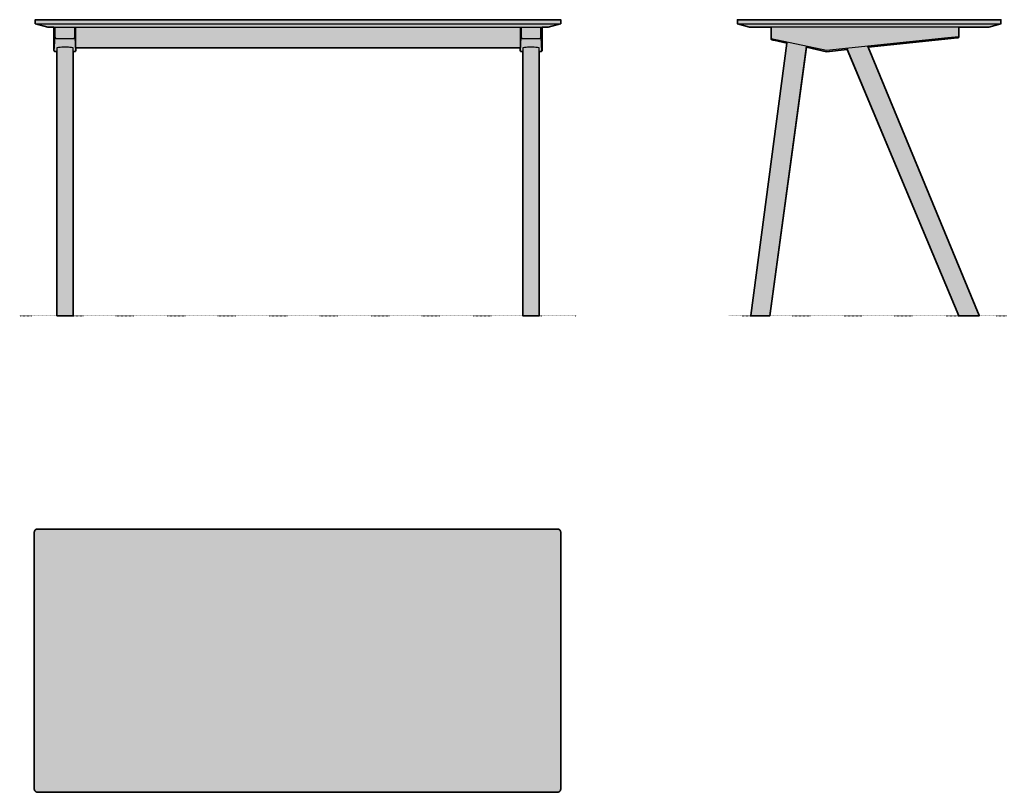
# Model space of a CAD drawing. Header units: millimetres. Extents: x 0 to 2439, y -1176 to 731.
import ezdxf

# ---------------------------------------------------------------- set-up
doc = ezdxf.new("R2010")
doc.units = ezdxf.units.MM
doc.linetypes.add('Dots', pattern=[1, 0, -1])
doc.layers.add('Blocks', color=7, linetype='Continuous')
doc.layers.add('Blocks$Fill', color=7, linetype='Continuous', true_color=0xffffff)
for name, color, linetype, lineweight, true_color in [('Blocks$Inner', 7, 'Continuous', 25, 0x007f00), ('Blocks$Outline', 7, 'Continuous', 35, 0xff3f3f), ('Groud', 7, 'Dots', 25, 0x243775)]:
    doc.layers.add(name, color=color, linetype=linetype, lineweight=lineweight, true_color=true_color)

# ---------------------------------------------------------------- blocks, each defined once
blk = doc.blocks.new('CPH 90 Office Desk Side')
at = {"layer": 'Blocks$Fill'}
blk.add_hatch(color=256, dxfattribs=at).paths.add_polyline_path([(21.5, 721.1), (21.4, 721.1), (21.4, 721.1), (21.4, 721.1), (21.4, 721.1), (21.4, 721.1), (21.4, 721.1), (21.3, 721.1), (21.3, 721.1), (21.3, 721.1), (21.3, 721.1), (21.3, 721.1), (21.3, 721.1), (21.2, 721.1), (21.2, 721.2), (21.2, 721.2), (21.2, 721.2), (21.2, 721.2), (21.2, 721.2), (21.2, 721.2), (21.1, 721.2), (21.1, 721.2), (21.1, 721.2), (21.1, 721.3), (21.1, 721.3), (21.1, 721.3), (21.1, 721.3), (21.1, 721.3), (21.1, 721.3), (21, 721.3), (21, 721.3), (21, 721.4), (21, 721.4), (21, 721.4), (21, 721.4), (21, 721.4), (21, 721.4), (21, 721.5), (21, 721.5), (21, 721.5), (21, 721.5), (21, 721.5), (21, 721.5), (21, 721.6), (21, 721.6), (21, 721.6), (21, 730.6), (21, 730.6), (21, 730.6), (21, 730.6), (21, 730.7), (21, 730.7), (21, 730.7), (21, 730.7), (21, 730.7), (21, 730.7), (21, 730.8), (21, 730.8), (21, 730.8), (21, 730.8), (21, 730.8), (21, 730.8), (21.1, 730.9), (21.1, 730.9), (21.1, 730.9), (21.1, 730.9), (21.1, 730.9), (21.1, 730.9), (21.1, 730.9), (21.1, 730.9), (21.1, 731), (21.2, 731), (21.2, 731), (21.2, 731), (21.2, 731), (21.2, 731), (21.2, 731), (21.2, 731), (21.3, 731), (21.3, 731), (21.3, 731), (21.3, 731.1), (21.3, 731.1), (21.3, 731.1), (21.4, 731.1), (21.4, 731.1), (21.4, 731.1), (21.4, 731.1), (21.4, 731.1), (21.4, 731.1), (21.5, 731.1), (21.5, 731.1), (671.5, 731.1), (671.5, 731.1), (671.5, 731.1), (671.5, 731.1), (671.5, 731.1), (671.5, 731.1), (671.6, 731.1), (671.6, 731.1), (671.6, 731.1), (671.6, 731.1), (671.6, 731), (671.6, 731), (671.7, 731), (671.7, 731), (671.7, 731), (671.7, 731), (671.7, 731), (671.7, 731), (671.7, 731), (671.8, 731), (671.8, 731), (671.8, 730.9), (671.8, 730.9), (671.8, 730.9), (671.8, 730.9), (671.8, 730.9), (671.8, 730.9), (671.9, 730.9), (671.9, 730.9), (671.9, 730.8), (671.9, 730.8), (671.9, 730.8), (671.9, 730.8), (671.9, 730.8), (671.9, 730.8), (671.9, 730.7), (671.9, 730.7), (671.9, 730.7), (671.9, 730.7), (671.9, 730.7), (671.9, 730.7), (671.9, 730.6), (671.9, 730.6), (671.9, 730.6), (671.9, 730.6), (671.9, 730.6), (671.9, 721.6), (671.9, 721.6), (671.9, 721.5), (671.9, 721.5), (671.9, 721.5), (671.9, 721.5), (671.9, 721.5), (671.9, 721.5), (671.9, 721.4), (671.9, 721.4), (671.9, 721.4), (671.9, 721.4), (671.9, 721.4), (671.9, 721.4), (671.9, 721.3), (671.9, 721.3), (671.9, 721.3), (671.9, 721.3), (671.8, 721.3), (671.8, 721.3), (671.8, 721.3), (671.8, 721.3), (671.8, 721.2), (671.8, 721.2), (671.8, 721.2), (671.8, 721.2), (671.7, 721.2), (671.7, 721.2), (671.7, 721.2), (671.7, 721.2), (671.7, 721.2), (671.7, 721.1), (671.7, 721.1), (671.6, 721.1), (671.6, 721.1), (671.6, 721.1), (671.6, 721.1), (671.6, 721.1), (671.6, 721.1), (671.5, 721.1), (671.5, 721.1), (671.5, 721.1), (671.5, 721.1), (671.5, 721.1), (671.5, 721.1), (671.4, 721.1), (641.8, 712.9), (567.8, 712.9), (567.8, 688.7), (567.8, 688.6), (567.8, 688.5), (567.8, 688.5), (567.8, 688.4), (567.8, 688.3), (567.8, 688.3), (567.7, 688.2), (567.7, 688.1), (567.7, 688.1), (567.7, 688), (567.6, 687.9), (567.6, 687.9), (567.6, 687.8), (567.6, 687.8), (567.5, 687.7), (567.5, 687.6), (567.4, 687.6), (567.4, 687.5), (567.4, 687.5), (567.3, 687.4), (567.3, 687.4), (567.2, 687.3), (567.2, 687.3), (567.1, 687.2), (567.1, 687.2), (567, 687.1), (567, 687.1), (566.9, 687.1), (566.8, 687), (566.8, 687), (566.7, 687), (566.7, 686.9), (566.6, 686.9), (566.5, 686.9), (566.5, 686.9), (566.4, 686.8), (566.3, 686.8), (565.6, 686.6), (564.9, 686.5), (564.2, 686.3), (343.8, 663), (618.3, 0.7), (618.3, 0.7), (618.3, 0.6), (618.3, 0.6), (618.3, 0.6), (618.3, 0.6), (618.3, 0.6), (618.3, 0.6), (618.3, 0.5), (618.3, 0.5), (618.3, 0.5), (618.3, 0.5), (618.3, 0.5), (618.3, 0.5), (618.3, 0.4), (618.3, 0.4), (618.3, 0.4), (618.3, 0.4), (618.3, 0.4), (618.3, 0.4), (618.3, 0.3), (618.3, 0.3), (618.3, 0.3), (618.3, 0.3), (618.3, 0.3), (618.3, 0.3), (618.3, 0.2), (618.3, 0.2), (618.2, 0.2), (618.2, 0.2), (618.2, 0.2), (618.2, 0.2), (618.2, 0.2), (618.2, 0.1), (618.2, 0.1), (618.2, 0.1), (618.2, 0.1), (618.1, 0.1), (618.1, 0.1), (618.1, 0.1), (618.1, 0.1), (618.1, 0.1), (618.1, 0.1), (618.1, 0), (618, 0), (618, 0), (618, 0), (618, 0), (618, 0), (618, 0), (617.9, 0), (617.9, 0), (617.9, 0), (617.9, 0), (617.9, 0), (617.9, 0), (617.8, 0), (568.1, 0), (568.1, 0), (568.1, 0), (568, 0), (568, 0), (568, 0), (568, 0), (568, 0), (568, 0), (567.9, 0), (567.9, 0), (567.9, 0), (567.9, 0), (567.9, 0.1), (567.9, 0.1), (567.8, 0.1), (567.8, 0.1), (567.8, 0.1), (567.8, 0.1), (567.8, 0.1), (567.8, 0.1), (567.8, 0.1), (567.8, 0.1), (567.7, 0.2), (567.7, 0.2), (567.7, 0.2), (567.7, 0.2), (567.7, 0.2), (567.7, 0.2), (567.7, 0.2), (567.7, 0.3), (567.7, 0.3), (567.7, 0.3), (567.6, 0.3), (292.3, 657.6), (241.3, 652.2), (191.2, 663.1), (101.2, 0.4), (101.2, 0.4), (101.2, 0.4), (101.2, 0.4), (101.2, 0.3), (101.2, 0.3), (101.2, 0.3), (101.2, 0.3), (101.2, 0.3), (101.2, 0.3), (101.2, 0.3), (101.1, 0.2), (101.1, 0.2), (101.1, 0.2), (101.1, 0.2), (101.1, 0.2), (101.1, 0.2), (101.1, 0.2), (101.1, 0.1), (101.1, 0.1), (101, 0.1), (101, 0.1), (101, 0.1), (101, 0.1), (101, 0.1), (101, 0.1), (101, 0.1), (100.9, 0.1), (100.9, 0), (100.9, 0), (100.9, 0), (100.9, 0), (100.9, 0), (100.9, 0), (100.8, 0), (100.8, 0), (100.8, 0), (100.8, 0), (100.8, 0), (100.8, 0), (100.7, 0), (100.7, 0), (54.6, 0), (54.6, 0), (54.6, 0), (54.6, 0), (54.5, 0), (54.5, 0), (54.5, 0), (54.5, 0), (54.5, 0), (54.5, 0), (54.4, 0), (54.4, 0), (54.4, 0), (54.4, 0.1), (54.4, 0.1), (54.4, 0.1), (54.4, 0.1), (54.3, 0.1), (54.3, 0.1), (54.3, 0.1), (54.3, 0.1), (54.3, 0.1), (54.3, 0.2), (54.3, 0.2), (54.3, 0.2), (54.2, 0.2), (54.2, 0.2), (54.2, 0.2), (54.2, 0.2), (54.2, 0.2), (54.2, 0.3), (54.2, 0.3), (54.2, 0.3), (54.2, 0.3), (54.2, 0.3), (54.2, 0.3), (54.2, 0.4), (54.1, 0.4), (54.1, 0.4), (54.1, 0.4), (54.1, 0.4), (54.1, 0.4), (54.1, 0.5), (54.1, 0.5), (54.1, 0.5), (54.1, 0.5), (54.1, 0.5), (54.1, 0.5), (54.1, 0.6), (143, 673.6), (110.6, 680.7), (109.3, 680.9), (108, 681.2), (106.8, 681.6), (105.5, 682), (105.4, 682), (105.4, 682), (105.3, 682.1), (105.2, 682.1), (105.2, 682.1), (105.1, 682.2), (105, 682.2), (105, 682.2), (104.9, 682.3), (104.9, 682.3), (104.8, 682.4), (104.8, 682.4), (104.7, 682.5), (104.7, 682.5), (104.6, 682.6), (104.6, 682.6), (104.5, 682.7), (104.5, 682.7), (104.4, 682.8), (104.4, 682.8), (104.4, 682.9), (104.3, 683), (104.3, 683), (104.3, 683.1), (104.3, 683.1), (104.2, 683.2), (104.2, 683.3), (104.2, 683.3), (104.2, 683.4), (104.2, 683.5), (104.1, 683.5), (104.1, 683.6), (104.1, 683.7), (104.1, 683.8), (104.1, 683.8), (104.1, 683.9), (104.1, 712.9), (51.2, 712.9)], flags=0)
at = {"layer": 'Blocks$Inner'}
for points in [[(671.4, 721.1), (671.5, 721.1), (671.5, 721.1), (671.5, 721.1), (671.5, 721.1), (671.5, 721.1), (671.5, 721.1), (671.6, 721.1), (671.6, 721.1), (671.6, 721.1), (671.6, 721.1), (671.6, 721.1), (671.6, 721.1), (671.7, 721.1), (671.7, 721.1), (671.7, 721.2), (671.7, 721.2), (671.7, 721.2), (671.7, 721.2), (671.7, 721.2), (671.8, 721.2), (671.8, 721.2), (671.8, 721.2), (671.8, 721.2), (671.8, 721.3), (671.8, 721.3), (671.8, 721.3), (671.8, 721.3), (671.9, 721.3), (671.9, 721.3), (671.9, 721.3), (671.9, 721.3), (671.9, 721.4), (671.9, 721.4), (671.9, 721.4), (671.9, 721.4), (671.9, 721.4), (671.9, 721.4), (671.9, 721.5), (671.9, 721.5), (671.9, 721.5), (671.9, 721.5), (671.9, 721.5), (671.9, 721.5), (671.9, 721.6), (671.9, 721.6), (671.9, 721.6), (671.9, 730.6), (671.9, 730.6), (671.9, 730.6), (671.9, 730.6), (671.9, 730.6), (671.9, 730.7), (671.9, 730.7), (671.9, 730.7), (671.9, 730.7), (671.9, 730.7), (671.9, 730.7), (671.9, 730.8), (671.9, 730.8), (671.9, 730.8), (671.9, 730.8), (671.9, 730.8), (671.9, 730.8), (671.9, 730.9), (671.9, 730.9), (671.8, 730.9), (671.8, 730.9), (671.8, 730.9), (671.8, 730.9), (671.8, 730.9), (671.8, 730.9), (671.8, 731), (671.8, 731), (671.7, 731), (671.7, 731), (671.7, 731), (671.7, 731), (671.7, 731), (671.7, 731), (671.7, 731), (671.6, 731), (671.6, 731), (671.6, 731.1), (671.6, 731.1), (671.6, 731.1), (671.6, 731.1), (671.5, 731.1), (671.5, 731.1), (671.5, 731.1), (671.5, 731.1), (671.5, 731.1), (671.5, 731.1), (671.4, 731.1), (21.5, 731.1), (21.5, 731.1), (21.4, 731.1), (21.4, 731.1), (21.4, 731.1), (21.4, 731.1), (21.4, 731.1), (21.4, 731.1), (21.3, 731.1), (21.3, 731.1), (21.3, 731.1), (21.3, 731), (21.3, 731), (21.3, 731), (21.2, 731), (21.2, 731), (21.2, 731), (21.2, 731), (21.2, 731), (21.2, 731), (21.2, 731), (21.1, 731), (21.1, 730.9), (21.1, 730.9), (21.1, 730.9), (21.1, 730.9), (21.1, 730.9), (21.1, 730.9), (21.1, 730.9), (21.1, 730.9), (21, 730.8), (21, 730.8), (21, 730.8), (21, 730.8), (21, 730.8), (21, 730.8), (21, 730.7), (21, 730.7), (21, 730.7), (21, 730.7), (21, 730.7), (21, 730.7), (21, 730.6), (21, 730.6), (21, 730.6), (21, 730.6), (21, 730.6), (21, 721.6), (21, 721.6), (21, 721.6), (21, 721.5), (21, 721.5), (21, 721.5), (21, 721.5), (21, 721.5), (21, 721.5), (21, 721.4), (21, 721.4), (21, 721.4), (21, 721.4), (21, 721.4), (21, 721.4), (21, 721.3), (21, 721.3), (21.1, 721.3), (21.1, 721.3), (21.1, 721.3), (21.1, 721.3), (21.1, 721.3), (21.1, 721.3), (21.1, 721.2), (21.1, 721.2), (21.1, 721.2), (21.2, 721.2), (21.2, 721.2), (21.2, 721.2), (21.2, 721.2), (21.2, 721.2), (21.2, 721.2), (21.2, 721.1), (21.3, 721.1), (21.3, 721.1), (21.3, 721.1), (21.3, 721.1), (21.3, 721.1), (21.3, 721.1), (21.4, 721.1), (21.4, 721.1), (21.4, 721.1), (21.4, 721.1), (21.4, 721.1), (21.4, 721.1), (21.5, 721.1), (21.5, 721.1), (671.4, 721.1), (641.8, 712.9), (51.2, 712.9), (21.5, 721.1)], [(143, 673.6), (110.6, 680.7), (109.3, 680.9), (108, 681.2), (106.8, 681.6), (105.5, 682), (105.4, 682), (105.4, 682), (105.3, 682.1), (105.2, 682.1), (105.2, 682.1), (105.1, 682.2), (105, 682.2), (105, 682.2), (104.9, 682.3), (104.9, 682.3), (104.8, 682.4), (104.8, 682.4), (104.7, 682.5), (104.7, 682.5), (104.6, 682.6), (104.6, 682.6), (104.5, 682.7), (104.5, 682.7), (104.4, 682.8), (104.4, 682.8), (104.4, 682.9), (104.3, 683), (104.3, 683), (104.3, 683.1), (104.3, 683.1), (104.2, 683.2), (104.2, 683.3), (104.2, 683.3), (104.2, 683.4), (104.2, 683.5), (104.1, 683.5), (104.1, 683.6), (104.1, 683.7), (104.1, 683.8), (104.1, 683.8), (104.1, 683.9), (104.1, 712.9)], [(567.8, 712.9), (567.8, 688.7), (567.8, 688.7), (567.8, 688.6), (567.8, 688.5), (567.8, 688.5), (567.8, 688.4), (567.8, 688.3), (567.8, 688.3), (567.7, 688.2), (567.7, 688.1), (567.7, 688.1), (567.7, 688), (567.6, 687.9), (567.6, 687.9), (567.6, 687.8), (567.6, 687.8), (567.5, 687.7), (567.5, 687.6), (567.4, 687.6), (567.4, 687.5), (567.4, 687.5), (567.3, 687.4), (567.3, 687.4), (567.2, 687.3), (567.2, 687.3), (567.1, 687.2), (567.1, 687.2), (567, 687.1), (567, 687.1), (566.9, 687.1), (566.8, 687), (566.8, 687), (566.7, 687), (566.7, 686.9), (566.6, 686.9), (566.5, 686.9), (566.5, 686.9), (566.4, 686.8), (566.3, 686.8), (565.6, 686.6), (564.9, 686.5), (564.2, 686.3), (343.8, 663)], [(104.1, 684.8), (241.2, 655.6), (540.4, 687.2), (567.8, 689.5)], [(143.3, 676.4), (54.1, 0.6), (54.1, 0.5), (54.1, 0.5), (54.1, 0.5), (54.1, 0.5), (54.1, 0.5), (54.1, 0.5), (54.1, 0.4), (54.1, 0.4), (54.1, 0.4), (54.1, 0.4), (54.1, 0.4), (54.2, 0.4), (54.2, 0.3), (54.2, 0.3), (54.2, 0.3), (54.2, 0.3), (54.2, 0.3), (54.2, 0.3), (54.2, 0.2), (54.2, 0.2), (54.2, 0.2), (54.2, 0.2), (54.2, 0.2), (54.3, 0.2), (54.3, 0.2), (54.3, 0.2), (54.3, 0.1), (54.3, 0.1), (54.3, 0.1), (54.3, 0.1), (54.3, 0.1), (54.4, 0.1), (54.4, 0.1), (54.4, 0.1), (54.4, 0.1), (54.4, 0), (54.4, 0), (54.4, 0), (54.5, 0), (54.5, 0), (54.5, 0), (54.5, 0), (54.5, 0), (54.5, 0), (54.6, 0), (54.6, 0), (54.6, 0), (54.6, 0), (54.6, 0), (100.7, 0), (100.7, 0), (100.8, 0), (100.8, 0), (100.8, 0), (100.8, 0), (100.8, 0), (100.8, 0), (100.9, 0), (100.9, 0), (100.9, 0), (100.9, 0), (100.9, 0), (100.9, 0), (100.9, 0.1), (101, 0.1), (101, 0.1), (101, 0.1), (101, 0.1), (101, 0.1), (101, 0.1), (101, 0.1), (101.1, 0.1), (101.1, 0.1), (101.1, 0.2), (101.1, 0.2), (101.1, 0.2), (101.1, 0.2), (101.1, 0.2), (101.1, 0.2), (101.1, 0.2), (101.2, 0.3), (101.2, 0.3), (101.2, 0.3), (101.2, 0.3), (101.2, 0.3), (101.2, 0.3), (101.2, 0.3), (101.2, 0.4), (101.2, 0.4), (101.2, 0.4), (101.2, 0.4), (101.2, 0.4), (191.6, 666.2)], [(292.3, 657.6), (241.3, 652.2), (191.2, 663.1)], [(291, 660.9), (567.6, 0.3), (567.7, 0.3), (567.7, 0.3), (567.7, 0.3), (567.7, 0.2), (567.7, 0.2), (567.7, 0.2), (567.7, 0.2), (567.7, 0.2), (567.7, 0.2), (567.7, 0.2), (567.8, 0.1), (567.8, 0.1), (567.8, 0.1), (567.8, 0.1), (567.8, 0.1), (567.8, 0.1), (567.8, 0.1), (567.8, 0.1), (567.9, 0.1), (567.9, 0.1), (567.9, 0), (567.9, 0), (567.9, 0), (567.9, 0), (568, 0), (568, 0), (568, 0), (568, 0), (568, 0), (568, 0), (568.1, 0), (568.1, 0), (568.1, 0), (568.1, 0), (617.8, 0), (617.9, 0), (617.9, 0), (617.9, 0), (617.9, 0), (617.9, 0), (617.9, 0), (618, 0), (618, 0), (618, 0), (618, 0), (618, 0), (618, 0), (618.1, 0), (618.1, 0.1), (618.1, 0.1), (618.1, 0.1), (618.1, 0.1), (618.1, 0.1), (618.1, 0.1), (618.2, 0.1), (618.2, 0.1), (618.2, 0.1), (618.2, 0.1), (618.2, 0.2), (618.2, 0.2), (618.2, 0.2), (618.2, 0.2), (618.2, 0.2), (618.3, 0.2), (618.3, 0.2), (618.3, 0.3), (618.3, 0.3), (618.3, 0.3), (618.3, 0.3), (618.3, 0.3), (618.3, 0.3), (618.3, 0.4), (618.3, 0.4), (618.3, 0.4), (618.3, 0.4), (618.3, 0.4), (618.3, 0.4), (618.3, 0.5), (618.3, 0.5), (618.3, 0.5), (618.3, 0.5), (618.3, 0.5), (618.3, 0.5), (618.3, 0.6), (618.3, 0.6), (618.3, 0.6), (618.3, 0.6), (618.3, 0.6), (618.3, 0.6), (618.3, 0.7), (618.3, 0.7), (618.3, 0.7), (342.5, 666.3)]]:
    blk.add_lwpolyline(points, dxfattribs=at)
at = {"layer": 'Blocks$Outline'}
for points in [[(21.5, 721.1), (21.5, 721.1), (21.4, 721.1), (21.4, 721.1), (21.4, 721.1), (21.4, 721.1), (21.4, 721.1), (21.4, 721.1), (21.3, 721.1), (21.3, 721.1), (21.3, 721.1), (21.3, 721.1), (21.3, 721.1), (21.3, 721.1), (21.2, 721.1), (21.2, 721.2), (21.2, 721.2), (21.2, 721.2), (21.2, 721.2), (21.2, 721.2), (21.2, 721.2), (21.1, 721.2), (21.1, 721.2), (21.1, 721.2), (21.1, 721.3), (21.1, 721.3), (21.1, 721.3), (21.1, 721.3), (21.1, 721.3), (21.1, 721.3), (21, 721.3), (21, 721.3), (21, 721.4), (21, 721.4), (21, 721.4), (21, 721.4), (21, 721.4), (21, 721.4), (21, 721.5), (21, 721.5), (21, 721.5), (21, 721.5), (21, 721.5), (21, 721.5), (21, 721.6), (21, 721.6), (21, 721.6), (21, 730.6), (21, 730.6), (21, 730.6), (21, 730.6), (21, 730.6), (21, 730.7), (21, 730.7), (21, 730.7), (21, 730.7), (21, 730.7), (21, 730.7), (21, 730.8), (21, 730.8), (21, 730.8), (21, 730.8), (21, 730.8), (21, 730.8), (21.1, 730.9), (21.1, 730.9), (21.1, 730.9), (21.1, 730.9), (21.1, 730.9), (21.1, 730.9), (21.1, 730.9), (21.1, 730.9), (21.1, 731), (21.2, 731), (21.2, 731), (21.2, 731), (21.2, 731), (21.2, 731), (21.2, 731), (21.2, 731), (21.3, 731), (21.3, 731), (21.3, 731), (21.3, 731.1), (21.3, 731.1), (21.3, 731.1), (21.4, 731.1), (21.4, 731.1), (21.4, 731.1), (21.4, 731.1), (21.4, 731.1), (21.4, 731.1), (21.5, 731.1), (21.5, 731.1), (671.4, 731.1), (671.5, 731.1), (671.5, 731.1), (671.5, 731.1), (671.5, 731.1), (671.5, 731.1), (671.5, 731.1), (671.6, 731.1), (671.6, 731.1), (671.6, 731.1), (671.6, 731.1), (671.6, 731), (671.6, 731), (671.7, 731), (671.7, 731), (671.7, 731), (671.7, 731), (671.7, 731), (671.7, 731), (671.7, 731), (671.8, 731), (671.8, 731), (671.8, 730.9), (671.8, 730.9), (671.8, 730.9), (671.8, 730.9), (671.8, 730.9), (671.8, 730.9), (671.9, 730.9), (671.9, 730.9), (671.9, 730.8), (671.9, 730.8), (671.9, 730.8), (671.9, 730.8), (671.9, 730.8), (671.9, 730.8), (671.9, 730.7), (671.9, 730.7), (671.9, 730.7), (671.9, 730.7), (671.9, 730.7), (671.9, 730.7), (671.9, 730.6), (671.9, 730.6), (671.9, 730.6), (671.9, 730.6), (671.9, 730.6), (671.9, 721.6), (671.9, 721.6), (671.9, 721.6), (671.9, 721.5), (671.9, 721.5), (671.9, 721.5), (671.9, 721.5), (671.9, 721.5), (671.9, 721.5), (671.9, 721.4), (671.9, 721.4), (671.9, 721.4), (671.9, 721.4), (671.9, 721.4), (671.9, 721.4), (671.9, 721.3), (671.9, 721.3), (671.9, 721.3), (671.9, 721.3), (671.8, 721.3), (671.8, 721.3), (671.8, 721.3), (671.8, 721.3), (671.8, 721.2), (671.8, 721.2), (671.8, 721.2), (671.8, 721.2), (671.7, 721.2), (671.7, 721.2), (671.7, 721.2), (671.7, 721.2), (671.7, 721.2), (671.7, 721.1), (671.7, 721.1), (671.6, 721.1), (671.6, 721.1), (671.6, 721.1), (671.6, 721.1), (671.6, 721.1), (671.6, 721.1), (671.5, 721.1), (671.5, 721.1), (671.5, 721.1), (671.5, 721.1), (671.5, 721.1), (671.5, 721.1), (671.4, 721.1)], [(104.1, 712.9), (51.2, 712.9), (21.5, 721.1)], [(110.6, 680.7), (109.3, 680.9), (108, 681.2), (106.8, 681.6), (105.5, 682), (105.4, 682), (105.4, 682), (105.3, 682.1), (105.2, 682.1), (105.2, 682.1), (105.1, 682.2), (105, 682.2), (105, 682.2), (104.9, 682.3), (104.9, 682.3), (104.8, 682.4), (104.8, 682.4), (104.7, 682.5), (104.7, 682.5), (104.6, 682.6), (104.6, 682.6), (104.5, 682.7), (104.5, 682.7), (104.4, 682.8), (104.4, 682.8), (104.4, 682.9), (104.3, 683), (104.3, 683), (104.3, 683.1), (104.3, 683.1), (104.2, 683.2), (104.2, 683.3), (104.2, 683.3), (104.2, 683.4), (104.2, 683.5), (104.1, 683.5), (104.1, 683.6), (104.1, 683.7), (104.1, 683.8), (104.1, 683.8), (104.1, 683.9), (104.1, 712.9)], [(567.8, 712.9), (567.8, 688.7), (567.8, 688.7), (567.8, 688.6), (567.8, 688.5), (567.8, 688.5), (567.8, 688.4), (567.8, 688.3), (567.8, 688.3), (567.7, 688.2), (567.7, 688.1), (567.7, 688.1), (567.7, 688), (567.6, 687.9), (567.6, 687.9), (567.6, 687.8), (567.6, 687.8), (567.5, 687.7), (567.5, 687.6), (567.4, 687.6), (567.4, 687.5), (567.4, 687.5), (567.3, 687.4), (567.3, 687.4), (567.2, 687.3), (567.2, 687.3), (567.1, 687.2), (567.1, 687.2), (567, 687.1), (567, 687.1), (566.9, 687.1), (566.8, 687), (566.8, 687), (566.7, 687), (566.7, 686.9), (566.6, 686.9), (566.5, 686.9), (566.5, 686.9), (566.4, 686.8), (566.3, 686.8), (565.6, 686.6), (564.9, 686.5), (564.2, 686.3), (343.8, 663)], [(671.4, 721.1), (641.8, 712.9), (567.8, 712.9)], [(191.2, 663.1), (101.2, 0.4), (101.2, 0.4), (101.2, 0.4), (101.2, 0.4), (101.2, 0.4), (101.2, 0.3), (101.2, 0.3), (101.2, 0.3), (101.2, 0.3), (101.2, 0.3), (101.2, 0.3), (101.2, 0.3), (101.1, 0.2), (101.1, 0.2), (101.1, 0.2), (101.1, 0.2), (101.1, 0.2), (101.1, 0.2), (101.1, 0.2), (101.1, 0.1), (101.1, 0.1), (101, 0.1), (101, 0.1), (101, 0.1), (101, 0.1), (101, 0.1), (101, 0.1), (101, 0.1), (100.9, 0.1), (100.9, 0), (100.9, 0), (100.9, 0), (100.9, 0), (100.9, 0), (100.9, 0), (100.8, 0), (100.8, 0), (100.8, 0), (100.8, 0), (100.8, 0), (100.8, 0), (100.7, 0), (100.7, 0), (54.6, 0), (54.6, 0), (54.6, 0), (54.6, 0), (54.6, 0), (54.5, 0), (54.5, 0), (54.5, 0), (54.5, 0), (54.5, 0), (54.5, 0), (54.4, 0), (54.4, 0), (54.4, 0), (54.4, 0.1), (54.4, 0.1), (54.4, 0.1), (54.4, 0.1), (54.3, 0.1), (54.3, 0.1), (54.3, 0.1), (54.3, 0.1), (54.3, 0.1), (54.3, 0.2), (54.3, 0.2), (54.3, 0.2), (54.2, 0.2), (54.2, 0.2), (54.2, 0.2), (54.2, 0.2), (54.2, 0.2), (54.2, 0.3), (54.2, 0.3), (54.2, 0.3), (54.2, 0.3), (54.2, 0.3), (54.2, 0.3), (54.2, 0.4), (54.1, 0.4), (54.1, 0.4), (54.1, 0.4), (54.1, 0.4), (54.1, 0.4), (54.1, 0.5), (54.1, 0.5), (54.1, 0.5), (54.1, 0.5), (54.1, 0.5), (54.1, 0.5), (54.1, 0.6), (143, 673.6)], [(143, 673.6), (110.6, 680.7)], [(241.3, 652.2), (191.2, 663.1)], [(343.8, 663), (618.3, 0.7), (618.3, 0.7), (618.3, 0.7), (618.3, 0.6), (618.3, 0.6), (618.3, 0.6), (618.3, 0.6), (618.3, 0.6), (618.3, 0.6), (618.3, 0.5), (618.3, 0.5), (618.3, 0.5), (618.3, 0.5), (618.3, 0.5), (618.3, 0.5), (618.3, 0.4), (618.3, 0.4), (618.3, 0.4), (618.3, 0.4), (618.3, 0.4), (618.3, 0.4), (618.3, 0.3), (618.3, 0.3), (618.3, 0.3), (618.3, 0.3), (618.3, 0.3), (618.3, 0.3), (618.3, 0.2), (618.3, 0.2), (618.2, 0.2), (618.2, 0.2), (618.2, 0.2), (618.2, 0.2), (618.2, 0.2), (618.2, 0.1), (618.2, 0.1), (618.2, 0.1), (618.2, 0.1), (618.1, 0.1), (618.1, 0.1), (618.1, 0.1), (618.1, 0.1), (618.1, 0.1), (618.1, 0.1), (618.1, 0), (618, 0), (618, 0), (618, 0), (618, 0), (618, 0), (618, 0), (617.9, 0), (617.9, 0), (617.9, 0), (617.9, 0), (617.9, 0), (617.9, 0), (617.8, 0), (568.1, 0), (568.1, 0), (568.1, 0), (568.1, 0), (568, 0), (568, 0), (568, 0), (568, 0), (568, 0), (568, 0), (567.9, 0), (567.9, 0), (567.9, 0), (567.9, 0), (567.9, 0.1), (567.9, 0.1), (567.8, 0.1), (567.8, 0.1), (567.8, 0.1), (567.8, 0.1), (567.8, 0.1), (567.8, 0.1), (567.8, 0.1), (567.8, 0.1), (567.7, 0.2), (567.7, 0.2), (567.7, 0.2), (567.7, 0.2), (567.7, 0.2), (567.7, 0.2), (567.7, 0.2), (567.7, 0.3), (567.7, 0.3), (567.7, 0.3), (567.6, 0.3), (292.3, 657.6)], [(292.3, 657.6), (241.3, 652.2)]]:
    blk.add_lwpolyline(points, dxfattribs=at)
blk = doc.blocks.new('CPH 90 Office Desk Top')
at = {"layer": 'Blocks$Fill'}
blk.add_hatch(color=256, dxfattribs=at).paths.add_polyline_path([(1292, 325), (8, 325), (7.7, 325), (7.5, 325), (7.2, 325), (6.9, 324.9), (6.6, 324.9), (6.4, 324.8), (6.1, 324.8), (5.8, 324.7), (5.6, 324.6), (5.3, 324.5), (5.1, 324.4), (4.8, 324.3), (4.6, 324.2), (4.3, 324.1), (4.1, 324), (3.8, 323.8), (3.6, 323.7), (3.4, 323.5), (3.2, 323.4), (3, 323.2), (2.7, 323), (2.5, 322.8), (2.3, 322.7), (2.2, 322.5), (2, 322.3), (1.8, 322), (1.6, 321.8), (1.5, 321.6), (1.3, 321.4), (1.2, 321.2), (1, 320.9), (0.9, 320.7), (0.8, 320.4), (0.7, 320.2), (0.6, 319.9), (0.5, 319.7), (0.4, 319.4), (0.3, 319.2), (0.2, 318.9), (0.2, 318.6), (0.1, 318.4), (0.1, 318.1), (0, 317.8), (0, 317.5), (0, 317.3), (0, 317), (0, -317), (0, -317.3), (0, -317.5), (0, -317.8), (0.1, -318.1), (0.1, -318.4), (0.2, -318.6), (0.2, -318.9), (0.3, -319.2), (0.4, -319.4), (0.5, -319.7), (0.6, -319.9), (0.7, -320.2), (0.8, -320.4), (0.9, -320.7), (1, -320.9), (1.2, -321.2), (1.3, -321.4), (1.5, -321.6), (1.6, -321.8), (1.8, -322), (2, -322.3), (2.2, -322.5), (2.3, -322.7), (2.5, -322.8), (2.7, -323), (3, -323.2), (3.2, -323.4), (3.4, -323.5), (3.6, -323.7), (3.8, -323.8), (4.1, -324), (4.3, -324.1), (4.6, -324.2), (4.8, -324.3), (5.1, -324.4), (5.3, -324.5), (5.6, -324.6), (5.8, -324.7), (6.1, -324.8), (6.4, -324.8), (6.6, -324.9), (6.9, -324.9), (7.2, -325), (7.5, -325), (7.7, -325), (8, -325), (1292, -325), (1292.3, -325), (1292.5, -325), (1292.8, -325), (1293.1, -324.9), (1293.4, -324.9), (1293.6, -324.8), (1293.9, -324.8), (1294.2, -324.7), (1294.4, -324.6), (1294.7, -324.5), (1294.9, -324.4), (1295.2, -324.3), (1295.4, -324.2), (1295.7, -324.1), (1295.9, -324), (1296.2, -323.8), (1296.4, -323.7), (1296.6, -323.5), (1296.8, -323.4), (1297, -323.2), (1297.3, -323), (1297.5, -322.8), (1297.7, -322.7), (1297.8, -322.5), (1298, -322.3), (1298.2, -322), (1298.4, -321.8), (1298.5, -321.6), (1298.7, -321.4), (1298.8, -321.2), (1299, -320.9), (1299.1, -320.7), (1299.2, -320.4), (1299.3, -320.2), (1299.4, -319.9), (1299.5, -319.7), (1299.6, -319.4), (1299.7, -319.2), (1299.8, -318.9), (1299.8, -318.6), (1299.9, -318.4), (1299.9, -318.1), (1300, -317.8), (1300, -317.5), (1300, -317.3), (1300, -317), (1300, 317), (1300, 317.3), (1300, 317.5), (1300, 317.8), (1299.9, 318.1), (1299.9, 318.4), (1299.8, 318.6), (1299.8, 318.9), (1299.7, 319.2), (1299.6, 319.4), (1299.5, 319.7), (1299.4, 319.9), (1299.3, 320.2), (1299.2, 320.4), (1299.1, 320.7), (1299, 320.9), (1298.8, 321.2), (1298.7, 321.4), (1298.5, 321.6), (1298.4, 321.8), (1298.2, 322), (1298, 322.3), (1297.8, 322.5), (1297.7, 322.7), (1297.5, 322.8), (1297.3, 323), (1297, 323.2), (1296.8, 323.4), (1296.6, 323.5), (1296.4, 323.7), (1296.2, 323.8), (1295.9, 324), (1295.7, 324.1), (1295.4, 324.2), (1295.2, 324.3), (1294.9, 324.4), (1294.7, 324.5), (1294.4, 324.6), (1294.2, 324.7), (1293.9, 324.8), (1293.6, 324.8), (1293.4, 324.9), (1293.1, 324.9), (1292.8, 325), (1292.5, 325), (1292.3, 325)], flags=0)
at = {"layer": 'Blocks$Inner'}
blk.add_lwpolyline([(1292, 325), (8, 325), (7.7, 325), (7.5, 325), (7.2, 325), (6.9, 324.9), (6.6, 324.9), (6.4, 324.8), (6.1, 324.8), (5.8, 324.7), (5.6, 324.6), (5.3, 324.5), (5.1, 324.4), (4.8, 324.3), (4.6, 324.2), (4.3, 324.1), (4.1, 324), (3.8, 323.8), (3.6, 323.7), (3.4, 323.5), (3.2, 323.4), (3, 323.2), (2.7, 323), (2.5, 322.8), (2.3, 322.7), (2.2, 322.5), (2, 322.3), (1.8, 322), (1.6, 321.8), (1.5, 321.6), (1.3, 321.4), (1.2, 321.2), (1, 320.9), (0.9, 320.7), (0.8, 320.4), (0.7, 320.2), (0.6, 319.9), (0.5, 319.7), (0.4, 319.4), (0.3, 319.2), (0.2, 318.9), (0.2, 318.6), (0.1, 318.4), (0.1, 318.1), (0, 317.8), (0, 317.5), (0, 317.3), (0, 317), (0, -317), (0, -317.3), (0, -317.5), (0, -317.8), (0.1, -318.1), (0.1, -318.4), (0.2, -318.6), (0.2, -318.9), (0.3, -319.2), (0.4, -319.4), (0.5, -319.7), (0.6, -319.9), (0.7, -320.2), (0.8, -320.4), (0.9, -320.7), (1, -320.9), (1.2, -321.2), (1.3, -321.4), (1.5, -321.6), (1.6, -321.8), (1.8, -322), (2, -322.3), (2.2, -322.5), (2.3, -322.7), (2.5, -322.8), (2.7, -323), (3, -323.2), (3.2, -323.4), (3.4, -323.5), (3.6, -323.7), (3.8, -323.8), (4.1, -324), (4.3, -324.1), (4.6, -324.2), (4.8, -324.3), (5.1, -324.4), (5.3, -324.5), (5.6, -324.6), (5.8, -324.7), (6.1, -324.8), (6.4, -324.8), (6.6, -324.9), (6.9, -324.9), (7.2, -325), (7.5, -325), (7.7, -325), (8, -325), (1292, -325), (1292.3, -325), (1292.5, -325), (1292.8, -325), (1293.1, -324.9), (1293.4, -324.9), (1293.6, -324.8), (1293.9, -324.8), (1294.2, -324.7), (1294.4, -324.6), (1294.7, -324.5), (1294.9, -324.4), (1295.2, -324.3), (1295.4, -324.2), (1295.7, -324.1), (1295.9, -324), (1296.2, -323.8), (1296.4, -323.7), (1296.6, -323.5), (1296.8, -323.4), (1297, -323.2), (1297.3, -323), (1297.5, -322.8), (1297.7, -322.7), (1297.8, -322.5), (1298, -322.3), (1298.2, -322), (1298.4, -321.8), (1298.5, -321.6), (1298.7, -321.4), (1298.8, -321.2), (1299, -320.9), (1299.1, -320.7), (1299.2, -320.4), (1299.3, -320.2), (1299.4, -319.9), (1299.5, -319.7), (1299.6, -319.4), (1299.7, -319.2), (1299.8, -318.9), (1299.8, -318.6), (1299.9, -318.4), (1299.9, -318.1), (1300, -317.8), (1300, -317.5), (1300, -317.3), (1300, -317), (1300, 317), (1300, 317.3), (1300, 317.5), (1300, 317.8), (1299.9, 318.1), (1299.9, 318.4), (1299.8, 318.6), (1299.8, 318.9), (1299.7, 319.2), (1299.6, 319.4), (1299.5, 319.7), (1299.4, 319.9), (1299.3, 320.2), (1299.2, 320.4), (1299.1, 320.7), (1299, 320.9), (1298.8, 321.2), (1298.7, 321.4), (1298.5, 321.6), (1298.4, 321.8), (1298.2, 322), (1298, 322.3), (1297.8, 322.5), (1297.7, 322.7), (1297.5, 322.8), (1297.3, 323), (1297, 323.2), (1296.8, 323.4), (1296.6, 323.5), (1296.4, 323.7), (1296.2, 323.8), (1295.9, 324), (1295.7, 324.1), (1295.4, 324.2), (1295.2, 324.3), (1294.9, 324.4), (1294.7, 324.5), (1294.4, 324.6), (1294.2, 324.7), (1293.9, 324.8), (1293.6, 324.8), (1293.4, 324.9), (1293.1, 324.9), (1292.8, 325), (1292.5, 325), (1292.3, 325)], close=True, dxfattribs=at)
at = {"layer": 'Blocks$Outline'}
blk.add_lwpolyline([(1292, 325), (8, 325), (7.7, 325), (7.5, 325), (7.2, 325), (6.9, 324.9), (6.6, 324.9), (6.4, 324.8), (6.1, 324.8), (5.8, 324.7), (5.6, 324.6), (5.3, 324.5), (5.1, 324.4), (4.8, 324.3), (4.6, 324.2), (4.3, 324.1), (4.1, 324), (3.8, 323.8), (3.6, 323.7), (3.4, 323.5), (3.2, 323.4), (3, 323.2), (2.7, 323), (2.5, 322.8), (2.3, 322.7), (2.2, 322.5), (2, 322.3), (1.8, 322), (1.6, 321.8), (1.5, 321.6), (1.3, 321.4), (1.2, 321.2), (1, 320.9), (0.9, 320.7), (0.8, 320.4), (0.7, 320.2), (0.6, 319.9), (0.5, 319.7), (0.4, 319.4), (0.3, 319.2), (0.2, 318.9), (0.2, 318.6), (0.1, 318.4), (0.1, 318.1), (0, 317.8), (0, 317.5), (0, 317.3), (0, 317), (0, -317), (0, -317.3), (0, -317.5), (0, -317.8), (0.1, -318.1), (0.1, -318.4), (0.2, -318.6), (0.2, -318.9), (0.3, -319.2), (0.4, -319.4), (0.5, -319.7), (0.6, -319.9), (0.7, -320.2), (0.8, -320.4), (0.9, -320.7), (1, -320.9), (1.2, -321.2), (1.3, -321.4), (1.5, -321.6), (1.6, -321.8), (1.8, -322), (2, -322.3), (2.2, -322.5), (2.3, -322.7), (2.5, -322.8), (2.7, -323), (3, -323.2), (3.2, -323.4), (3.4, -323.5), (3.6, -323.7), (3.8, -323.8), (4.1, -324), (4.3, -324.1), (4.6, -324.2), (4.8, -324.3), (5.1, -324.4), (5.3, -324.5), (5.6, -324.6), (5.8, -324.7), (6.1, -324.8), (6.4, -324.8), (6.6, -324.9), (6.9, -324.9), (7.2, -325), (7.5, -325), (7.7, -325), (8, -325), (1292, -325), (1292.3, -325), (1292.5, -325), (1292.8, -325), (1293.1, -324.9), (1293.4, -324.9), (1293.6, -324.8), (1293.9, -324.8), (1294.2, -324.7), (1294.4, -324.6), (1294.7, -324.5), (1294.9, -324.4), (1295.2, -324.3), (1295.4, -324.2), (1295.7, -324.1), (1295.9, -324), (1296.2, -323.8), (1296.4, -323.7), (1296.6, -323.5), (1296.8, -323.4), (1297, -323.2), (1297.3, -323), (1297.5, -322.8), (1297.7, -322.7), (1297.8, -322.5), (1298, -322.3), (1298.2, -322), (1298.4, -321.8), (1298.5, -321.6), (1298.7, -321.4), (1298.8, -321.2), (1299, -320.9), (1299.1, -320.7), (1299.2, -320.4), (1299.3, -320.2), (1299.4, -319.9), (1299.5, -319.7), (1299.6, -319.4), (1299.7, -319.2), (1299.8, -318.9), (1299.8, -318.6), (1299.9, -318.4), (1299.9, -318.1), (1300, -317.8), (1300, -317.5), (1300, -317.3), (1300, -317), (1300, 317), (1300, 317.3), (1300, 317.5), (1300, 317.8), (1299.9, 318.1), (1299.9, 318.4), (1299.8, 318.6), (1299.8, 318.9), (1299.7, 319.2), (1299.6, 319.4), (1299.5, 319.7), (1299.4, 319.9), (1299.3, 320.2), (1299.2, 320.4), (1299.1, 320.7), (1299, 320.9), (1298.8, 321.2), (1298.7, 321.4), (1298.5, 321.6), (1298.4, 321.8), (1298.2, 322), (1298, 322.3), (1297.8, 322.5), (1297.7, 322.7), (1297.5, 322.8), (1297.3, 323), (1297, 323.2), (1296.8, 323.4), (1296.6, 323.5), (1296.4, 323.7), (1296.2, 323.8), (1295.9, 324), (1295.7, 324.1), (1295.4, 324.2), (1295.2, 324.3), (1294.9, 324.4), (1294.7, 324.5), (1294.4, 324.6), (1294.2, 324.7), (1293.9, 324.8), (1293.6, 324.8), (1293.4, 324.9), (1293.1, 324.9), (1292.8, 325), (1292.5, 325), (1292.3, 325)], close=True, dxfattribs=at)
blk = doc.blocks.new('CPH 90 Office Desk Front')
at = {"layer": 'Blocks$Fill'}
blk.add_hatch(color=256, dxfattribs=at).paths.add_polyline_path([(1335.5, 721.1), (1335.5, 721.1), (1335.5, 721.1), (1335.6, 721.1), (1335.6, 721.1), (1335.6, 721.1), (1335.6, 721.1), (1335.6, 721.1), (1335.6, 721.1), (1335.7, 721.1), (1335.7, 721.1), (1335.7, 721.1), (1335.7, 721.1), (1335.7, 721.1), (1335.7, 721.2), (1335.8, 721.2), (1335.8, 721.2), (1335.8, 721.2), (1335.8, 721.2), (1335.8, 721.2), (1335.8, 721.2), (1335.8, 721.2), (1335.8, 721.2), (1335.9, 721.3), (1335.9, 721.3), (1335.9, 721.3), (1335.9, 721.3), (1335.9, 721.3), (1335.9, 721.3), (1335.9, 721.3), (1335.9, 721.3), (1335.9, 721.4), (1335.9, 721.4), (1336, 721.4), (1336, 721.4), (1336, 721.4), (1336, 721.4), (1336, 721.5), (1336, 721.5), (1336, 721.5), (1336, 721.5), (1336, 721.5), (1336, 721.5), (1336, 721.6), (1336, 721.6), (1336, 721.6), (1336, 730.6), (1336, 730.6), (1336, 730.6), (1336, 730.6), (1336, 730.7), (1336, 730.7), (1336, 730.7), (1336, 730.7), (1336, 730.7), (1336, 730.7), (1336, 730.8), (1336, 730.8), (1335.9, 730.8), (1335.9, 730.8), (1335.9, 730.8), (1335.9, 730.8), (1335.9, 730.9), (1335.9, 730.9), (1335.9, 730.9), (1335.9, 730.9), (1335.9, 730.9), (1335.9, 730.9), (1335.8, 730.9), (1335.8, 730.9), (1335.8, 731), (1335.8, 731), (1335.8, 731), (1335.8, 731), (1335.8, 731), (1335.8, 731), (1335.7, 731), (1335.7, 731), (1335.7, 731), (1335.7, 731), (1335.7, 731), (1335.7, 731.1), (1335.6, 731.1), (1335.6, 731.1), (1335.6, 731.1), (1335.6, 731.1), (1335.6, 731.1), (1335.6, 731.1), (1335.5, 731.1), (1335.5, 731.1), (1335.5, 731.1), (1335.5, 731.1), (38.8, 731.1), (38.8, 731.1), (38.8, 731.1), (38.8, 731.1), (38.8, 731.1), (38.8, 731.1), (38.7, 731.1), (38.7, 731.1), (38.7, 731.1), (38.7, 731.1), (38.7, 731), (38.7, 731), (38.6, 731), (38.6, 731), (38.6, 731), (38.6, 731), (38.6, 731), (38.6, 731), (38.6, 731), (38.5, 731), (38.5, 731), (38.5, 730.9), (38.5, 730.9), (38.5, 730.9), (38.5, 730.9), (38.5, 730.9), (38.5, 730.9), (38.4, 730.9), (38.4, 730.9), (38.4, 730.8), (38.4, 730.8), (38.4, 730.8), (38.4, 730.8), (38.4, 730.8), (38.4, 730.8), (38.4, 730.7), (38.4, 730.7), (38.4, 730.7), (38.4, 730.7), (38.4, 730.7), (38.4, 730.7), (38.4, 730.6), (38.4, 730.6), (38.4, 730.6), (38.4, 730.6), (38.4, 730.6), (38.4, 721.6), (38.4, 721.6), (38.4, 721.5), (38.4, 721.5), (38.4, 721.5), (38.4, 721.5), (38.4, 721.5), (38.4, 721.5), (38.4, 721.4), (38.4, 721.4), (38.4, 721.4), (38.4, 721.4), (38.4, 721.4), (38.4, 721.4), (38.4, 721.3), (38.4, 721.3), (38.4, 721.3), (38.4, 721.3), (38.5, 721.3), (38.5, 721.3), (38.5, 721.3), (38.5, 721.3), (38.5, 721.2), (38.5, 721.2), (38.5, 721.2), (38.5, 721.2), (38.6, 721.2), (38.6, 721.2), (38.6, 721.2), (38.6, 721.2), (38.6, 721.2), (38.6, 721.1), (38.6, 721.1), (38.7, 721.1), (38.7, 721.1), (38.7, 721.1), (38.7, 721.1), (38.7, 721.1), (38.7, 721.1), (38.8, 721.1), (38.8, 721.1), (38.8, 721.1), (38.8, 721.1), (38.8, 721.1), (38.8, 721.1), (38.9, 721.1), (69.1, 712.8), (84.5, 712.8), (84.5, 655.2), (84.5, 655.1), (84.6, 655), (84.6, 654.9), (84.6, 654.8), (84.6, 654.7), (84.6, 654.6), (84.6, 654.5), (84.7, 654.4), (84.7, 654.3), (84.7, 654.2), (84.8, 654.1), (84.8, 654), (84.9, 653.9), (84.9, 653.8), (85, 653.7), (85, 653.6), (85.1, 653.6), (85.1, 653.5), (85.2, 653.4), (85.3, 653.3), (85.3, 653.2), (85.4, 653.2), (85.5, 653.1), (85.6, 653), (85.6, 653), (85.7, 652.9), (85.8, 652.8), (85.9, 652.8), (86, 652.7), (86.1, 652.7), (86.2, 652.6), (86.2, 652.6), (86.3, 652.5), (86.4, 652.5), (86.5, 652.5), (86.6, 652.4), (86.7, 652.4), (86.8, 652.4), (86.9, 652.4), (87, 652.3), (87.1, 652.3), (87.2, 652.3), (87.3, 652.3), (87.4, 652.3), (87.5, 652.3), (91.9, 652.3), (91.9, 0.5), (91.9, 0.5), (91.9, 0.4), (91.9, 0.4), (91.9, 0.4), (91.9, 0.4), (91.9, 0.4), (91.9, 0.4), (91.9, 0.3), (91.9, 0.3), (91.9, 0.3), (91.9, 0.3), (91.9, 0.3), (91.9, 0.3), (91.9, 0.3), (92, 0.2), (92, 0.2), (92, 0.2), (92, 0.2), (92, 0.2), (92, 0.2), (92, 0.2), (92, 0.1), (92, 0.1), (92, 0.1), (92.1, 0.1), (92.1, 0.1), (92.1, 0.1), (92.1, 0.1), (92.1, 0.1), (92.1, 0.1), (92.1, 0.1), (92.2, 0), (92.2, 0), (92.2, 0), (92.2, 0), (92.2, 0), (92.2, 0), (92.3, 0), (92.3, 0), (92.3, 0), (92.3, 0), (92.3, 0), (92.3, 0), (92.4, 0), (92.4, 0), (131.5, 0), (131.6, 0), (131.6, 0), (131.6, 0), (131.6, 0), (131.6, 0), (131.7, 0), (131.7, 0), (131.7, 0), (131.7, 0), (131.7, 0), (131.7, 0), (131.7, 0), (131.8, 0.1), (131.8, 0.1), (131.8, 0.1), (131.8, 0.1), (131.8, 0.1), (131.8, 0.1), (131.8, 0.1), (131.9, 0.1), (131.9, 0.1), (131.9, 0.1), (131.9, 0.2), (131.9, 0.2), (131.9, 0.2), (131.9, 0.2), (131.9, 0.2), (132, 0.2), (132, 0.2), (132, 0.3), (132, 0.3), (132, 0.3), (132, 0.3), (132, 0.3), (132, 0.3), (132, 0.3), (132, 0.4), (132, 0.4), (132, 0.4), (132, 0.4), (132, 0.4), (132, 0.4), (132, 0.5), (132, 0.5), (132, 0.5), (132, 652.3), (135.4, 652.3), (135.5, 652.3), (135.6, 652.3), (135.7, 652.3), (135.8, 652.3), (135.9, 652.4), (136, 652.4), (136.1, 652.4), (136.2, 652.4), (136.3, 652.5), (136.4, 652.5), (136.5, 652.5), (136.6, 652.6), (136.7, 652.6), (136.8, 652.7), (136.9, 652.7), (137, 652.8), (137.1, 652.8), (137.1, 652.9), (137.2, 653), (137.3, 653), (137.4, 653.1), (137.4, 653.2), (137.5, 653.2), (137.6, 653.3), (137.7, 653.4), (137.7, 653.5), (137.8, 653.6), (137.8, 653.6), (137.9, 653.7), (137.9, 653.8), (138, 653.9), (138, 654), (138.1, 654.1), (138.1, 654.2), (138.2, 654.3), (138.2, 654.4), (138.2, 654.5), (138.2, 654.6), (138.3, 654.7), (138.3, 654.8), (138.3, 654.9), (138.3, 655), (138.3, 655.1), (138.3, 655.2), (138.3, 655.3), (138.3, 661.7), (1236, 661.7), (1236, 655.2), (1236, 655.1), (1236, 655), (1236.1, 654.9), (1236.1, 654.8), (1236.1, 654.7), (1236.1, 654.6), (1236.1, 654.5), (1236.2, 654.4), (1236.2, 654.3), (1236.2, 654.2), (1236.3, 654.1), (1236.3, 654), (1236.4, 653.9), (1236.4, 653.8), (1236.5, 653.7), (1236.5, 653.6), (1236.6, 653.6), (1236.6, 653.5), (1236.7, 653.4), (1236.8, 653.3), (1236.8, 653.2), (1236.9, 653.2), (1237, 653.1), (1237.1, 653), (1237.1, 653), (1237.2, 652.9), (1237.3, 652.8), (1237.4, 652.8), (1237.5, 652.7), (1237.6, 652.7), (1237.6, 652.6), (1237.7, 652.6), (1237.8, 652.5), (1237.9, 652.5), (1238, 652.5), (1238.1, 652.4), (1238.2, 652.4), (1238.3, 652.4), (1238.4, 652.4), (1238.5, 652.3), (1238.6, 652.3), (1238.7, 652.3), (1238.8, 652.3), (1238.9, 652.3), (1239, 652.3), (1242.3, 652.3), (1242.3, 0.5), (1242.3, 0.5), (1242.3, 0.4), (1242.3, 0.4), (1242.3, 0.4), (1242.3, 0.4), (1242.3, 0.4), (1242.3, 0.4), (1242.3, 0.3), (1242.3, 0.3), (1242.4, 0.3), (1242.4, 0.3), (1242.4, 0.3), (1242.4, 0.3), (1242.4, 0.3), (1242.4, 0.2), (1242.4, 0.2), (1242.4, 0.2), (1242.4, 0.2), (1242.4, 0.2), (1242.4, 0.2), (1242.5, 0.2), (1242.5, 0.1), (1242.5, 0.1), (1242.5, 0.1), (1242.5, 0.1), (1242.5, 0.1), (1242.5, 0.1), (1242.5, 0.1), (1242.6, 0.1), (1242.6, 0.1), (1242.6, 0.1), (1242.6, 0), (1242.6, 0), (1242.6, 0), (1242.7, 0), (1242.7, 0), (1242.7, 0), (1242.7, 0), (1242.7, 0), (1242.7, 0), (1242.8, 0), (1242.8, 0), (1242.8, 0), (1242.8, 0), (1242.8, 0), (1282, 0), (1282, 0), (1282, 0), (1282, 0), (1282.1, 0), (1282.1, 0), (1282.1, 0), (1282.1, 0), (1282.1, 0), (1282.1, 0), (1282.2, 0), (1282.2, 0), (1282.2, 0), (1282.2, 0.1), (1282.2, 0.1), (1282.2, 0.1), (1282.2, 0.1), (1282.3, 0.1), (1282.3, 0.1), (1282.3, 0.1), (1282.3, 0.1), (1282.3, 0.1), (1282.3, 0.1), (1282.3, 0.2), (1282.4, 0.2), (1282.4, 0.2), (1282.4, 0.2), (1282.4, 0.2), (1282.4, 0.2), (1282.4, 0.2), (1282.4, 0.3), (1282.4, 0.3), (1282.4, 0.3), (1282.4, 0.3), (1282.4, 0.3), (1282.4, 0.3), (1282.5, 0.3), (1282.5, 0.4), (1282.5, 0.4), (1282.5, 0.4), (1282.5, 0.4), (1282.5, 0.4), (1282.5, 0.4), (1282.5, 0.5), (1282.5, 0.5), (1282.5, 0.5), (1282.5, 652.3), (1286.9, 652.3), (1287, 652.3), (1287.1, 652.3), (1287.2, 652.3), (1287.3, 652.3), (1287.4, 652.4), (1287.5, 652.4), (1287.6, 652.4), (1287.7, 652.4), (1287.8, 652.5), (1287.9, 652.5), (1288, 652.5), (1288.1, 652.6), (1288.2, 652.6), (1288.3, 652.7), (1288.4, 652.7), (1288.5, 652.8), (1288.5, 652.8), (1288.6, 652.9), (1288.7, 653), (1288.8, 653), (1288.9, 653.1), (1288.9, 653.2), (1289, 653.2), (1289.1, 653.3), (1289.1, 653.4), (1289.2, 653.5), (1289.3, 653.6), (1289.3, 653.6), (1289.4, 653.7), (1289.4, 653.8), (1289.5, 653.9), (1289.5, 654), (1289.6, 654.1), (1289.6, 654.2), (1289.6, 654.3), (1289.7, 654.4), (1289.7, 654.5), (1289.7, 654.6), (1289.8, 654.7), (1289.8, 654.8), (1289.8, 654.9), (1289.8, 655), (1289.8, 655.1), (1289.8, 655.2), (1289.8, 655.3), (1289.8, 712.8), (1305.3, 712.8)], flags=0)
at = {"layer": 'Blocks$Inner'}
for p, q in [((1238.6, 712.7), (1238.6, 688.1)), ((135.7, 688.1), (137.4, 653.2)), ((1286.8, 688.1), (1288.9, 653.2))]:
    blk.add_line(p, q, dxfattribs=at)
for points in [[(687.2, 721.1), (1335.5, 721.1), (1335.5, 721.1), (1335.5, 721.1), (1335.5, 721.1), (1335.6, 721.1), (1335.6, 721.1), (1335.6, 721.1), (1335.6, 721.1), (1335.6, 721.1), (1335.6, 721.1), (1335.7, 721.1), (1335.7, 721.1), (1335.7, 721.1), (1335.7, 721.1), (1335.7, 721.1), (1335.7, 721.2), (1335.8, 721.2), (1335.8, 721.2), (1335.8, 721.2), (1335.8, 721.2), (1335.8, 721.2), (1335.8, 721.2), (1335.8, 721.2), (1335.8, 721.2), (1335.9, 721.3), (1335.9, 721.3), (1335.9, 721.3), (1335.9, 721.3), (1335.9, 721.3), (1335.9, 721.3), (1335.9, 721.3), (1335.9, 721.3), (1335.9, 721.4), (1335.9, 721.4), (1336, 721.4), (1336, 721.4), (1336, 721.4), (1336, 721.4), (1336, 721.5), (1336, 721.5), (1336, 721.5), (1336, 721.5), (1336, 721.5), (1336, 721.5), (1336, 721.6), (1336, 721.6), (1336, 721.6), (1336, 730.6), (1336, 730.6), (1336, 730.6), (1336, 730.6), (1336, 730.6), (1336, 730.7), (1336, 730.7), (1336, 730.7), (1336, 730.7), (1336, 730.7), (1336, 730.7), (1336, 730.8), (1336, 730.8), (1335.9, 730.8), (1335.9, 730.8), (1335.9, 730.8), (1335.9, 730.8), (1335.9, 730.9), (1335.9, 730.9), (1335.9, 730.9), (1335.9, 730.9), (1335.9, 730.9), (1335.9, 730.9), (1335.8, 730.9), (1335.8, 730.9), (1335.8, 731), (1335.8, 731), (1335.8, 731), (1335.8, 731), (1335.8, 731), (1335.8, 731), (1335.7, 731), (1335.7, 731), (1335.7, 731), (1335.7, 731), (1335.7, 731), (1335.7, 731.1), (1335.6, 731.1), (1335.6, 731.1), (1335.6, 731.1), (1335.6, 731.1), (1335.6, 731.1), (1335.6, 731.1), (1335.5, 731.1), (1335.5, 731.1), (1335.5, 731.1), (1335.5, 731.1), (687.2, 731.1), (38.9, 731.1), (38.8, 731.1), (38.8, 731.1), (38.8, 731.1), (38.8, 731.1), (38.8, 731.1), (38.8, 731.1), (38.7, 731.1), (38.7, 731.1), (38.7, 731.1), (38.7, 731.1), (38.7, 731), (38.7, 731), (38.6, 731), (38.6, 731), (38.6, 731), (38.6, 731), (38.6, 731), (38.6, 731), (38.6, 731), (38.5, 731), (38.5, 731), (38.5, 730.9), (38.5, 730.9), (38.5, 730.9), (38.5, 730.9), (38.5, 730.9), (38.5, 730.9), (38.4, 730.9), (38.4, 730.9), (38.4, 730.8), (38.4, 730.8), (38.4, 730.8), (38.4, 730.8), (38.4, 730.8), (38.4, 730.8), (38.4, 730.7), (38.4, 730.7), (38.4, 730.7), (38.4, 730.7), (38.4, 730.7), (38.4, 730.7), (38.4, 730.6), (38.4, 730.6), (38.4, 730.6), (38.4, 730.6), (38.4, 730.6), (38.4, 721.6), (38.4, 721.6), (38.4, 721.6), (38.4, 721.5), (38.4, 721.5), (38.4, 721.5), (38.4, 721.5), (38.4, 721.5), (38.4, 721.5), (38.4, 721.4), (38.4, 721.4), (38.4, 721.4), (38.4, 721.4), (38.4, 721.4), (38.4, 721.4), (38.4, 721.3), (38.4, 721.3), (38.4, 721.3), (38.4, 721.3), (38.5, 721.3), (38.5, 721.3), (38.5, 721.3), (38.5, 721.3), (38.5, 721.2), (38.5, 721.2), (38.5, 721.2), (38.5, 721.2), (38.6, 721.2), (38.6, 721.2), (38.6, 721.2), (38.6, 721.2), (38.6, 721.2), (38.6, 721.1), (38.6, 721.1), (38.7, 721.1), (38.7, 721.1), (38.7, 721.1), (38.7, 721.1), (38.7, 721.1), (38.7, 721.1), (38.8, 721.1), (38.8, 721.1), (38.8, 721.1), (38.8, 721.1), (38.8, 721.1), (38.8, 721.1), (38.9, 721.1)], [(131.5, 0), (131.5, 0), (131.6, 0), (131.6, 0), (131.6, 0), (131.6, 0), (131.6, 0), (131.7, 0), (131.7, 0), (131.7, 0), (131.7, 0), (131.7, 0), (131.7, 0), (131.7, 0), (131.8, 0.1), (131.8, 0.1), (131.8, 0.1), (131.8, 0.1), (131.8, 0.1), (131.8, 0.1), (131.8, 0.1), (131.9, 0.1), (131.9, 0.1), (131.9, 0.1), (131.9, 0.2), (131.9, 0.2), (131.9, 0.2), (131.9, 0.2), (131.9, 0.2), (132, 0.2), (132, 0.2), (132, 0.3), (132, 0.3), (132, 0.3), (132, 0.3), (132, 0.3), (132, 0.3), (132, 0.3), (132, 0.4), (132, 0.4), (132, 0.4), (132, 0.4), (132, 0.4), (132, 0.4), (132, 0.5), (132, 0.5), (132, 0.5), (132, 661.9), (128, 662.5), (124, 662.9), (120, 663.3), (116, 663.5), (112, 663.5), (107.9, 663.5), (103.9, 663.3), (99.9, 662.9), (95.9, 662.5), (91.9, 661.9), (91.9, 0.5), (91.9, 0.5), (91.9, 0.5), (91.9, 0.4), (91.9, 0.4), (91.9, 0.4), (91.9, 0.4), (91.9, 0.4), (91.9, 0.4), (91.9, 0.3), (91.9, 0.3), (91.9, 0.3), (91.9, 0.3), (91.9, 0.3), (91.9, 0.3), (91.9, 0.3), (92, 0.2), (92, 0.2), (92, 0.2), (92, 0.2), (92, 0.2), (92, 0.2), (92, 0.2), (92, 0.1), (92, 0.1), (92, 0.1), (92.1, 0.1), (92.1, 0.1), (92.1, 0.1), (92.1, 0.1), (92.1, 0.1), (92.1, 0.1), (92.1, 0.1), (92.2, 0), (92.2, 0), (92.2, 0), (92.2, 0), (92.2, 0), (92.2, 0), (92.3, 0), (92.3, 0), (92.3, 0), (92.3, 0), (92.3, 0), (92.3, 0), (92.4, 0), (92.4, 0)], [(1242.3, 0.5), (1242.3, 0.5), (1242.3, 0.5), (1242.3, 0.4), (1242.3, 0.4), (1242.3, 0.4), (1242.3, 0.4), (1242.3, 0.4), (1242.3, 0.4), (1242.3, 0.3), (1242.3, 0.3), (1242.4, 0.3), (1242.4, 0.3), (1242.4, 0.3), (1242.4, 0.3), (1242.4, 0.3), (1242.4, 0.2), (1242.4, 0.2), (1242.4, 0.2), (1242.4, 0.2), (1242.4, 0.2), (1242.4, 0.2), (1242.5, 0.2), (1242.5, 0.1), (1242.5, 0.1), (1242.5, 0.1), (1242.5, 0.1), (1242.5, 0.1), (1242.5, 0.1), (1242.5, 0.1), (1242.6, 0.1), (1242.6, 0.1), (1242.6, 0.1), (1242.6, 0), (1242.6, 0), (1242.6, 0), (1242.7, 0), (1242.7, 0), (1242.7, 0), (1242.7, 0), (1242.7, 0), (1242.7, 0), (1242.8, 0), (1242.8, 0), (1242.8, 0), (1242.8, 0), (1242.8, 0), (1282, 0), (1282, 0), (1282, 0), (1282, 0), (1282, 0), (1282.1, 0), (1282.1, 0), (1282.1, 0), (1282.1, 0), (1282.1, 0), (1282.1, 0), (1282.2, 0), (1282.2, 0), (1282.2, 0), (1282.2, 0.1), (1282.2, 0.1), (1282.2, 0.1), (1282.2, 0.1), (1282.3, 0.1), (1282.3, 0.1), (1282.3, 0.1), (1282.3, 0.1), (1282.3, 0.1), (1282.3, 0.1), (1282.3, 0.2), (1282.4, 0.2), (1282.4, 0.2), (1282.4, 0.2), (1282.4, 0.2), (1282.4, 0.2), (1282.4, 0.2), (1282.4, 0.3), (1282.4, 0.3), (1282.4, 0.3), (1282.4, 0.3), (1282.4, 0.3), (1282.4, 0.3), (1282.5, 0.3), (1282.5, 0.4), (1282.5, 0.4), (1282.5, 0.4), (1282.5, 0.4), (1282.5, 0.4), (1282.5, 0.4), (1282.5, 0.5), (1282.5, 0.5), (1282.5, 0.5), (1282.5, 661.9), (1278.5, 662.5), (1274.5, 662.9), (1270.5, 663.3), (1266.4, 663.5), (1262.4, 663.5), (1258.4, 663.5), (1254.3, 663.3), (1250.3, 662.9), (1246.3, 662.5), (1242.3, 661.9)]]:
    blk.add_lwpolyline(points, close=True, dxfattribs=at)
for points in [[(38.9, 721.1), (69.1, 712.8), (687.2, 712.8), (1305.3, 712.8), (1335.5, 721.1)], [(84.5, 712.8), (84.5, 655.3), (84.5, 655.2), (84.5, 655.1), (84.6, 655), (84.6, 654.9), (84.6, 654.8), (84.6, 654.7), (84.6, 654.6), (84.6, 654.5), (84.7, 654.4), (84.7, 654.3), (84.7, 654.2), (84.8, 654.1), (84.8, 654), (84.9, 653.9), (84.9, 653.8), (85, 653.7), (85, 653.6), (85.1, 653.6), (85.1, 653.5), (85.2, 653.4), (85.3, 653.3), (85.3, 653.2), (85.4, 653.2), (85.5, 653.1), (85.6, 653), (85.6, 653), (85.7, 652.9), (85.8, 652.8), (85.9, 652.8), (86, 652.7), (86.1, 652.7), (86.2, 652.6), (86.2, 652.6), (86.3, 652.5), (86.4, 652.5), (86.5, 652.5), (86.6, 652.4), (86.7, 652.4), (86.8, 652.4), (86.9, 652.4), (87, 652.3), (87.1, 652.3), (87.2, 652.3), (87.3, 652.3), (87.4, 652.3), (87.5, 652.3), (91.9, 652.3)], [(85.4, 653.2), (87.6, 688.1), (87.6, 712.8)], [(87.6, 688.1), (87.6, 688), (87.6, 687.9), (87.6, 687.8), (87.6, 687.7), (87.6, 687.6), (87.6, 687.5), (87.7, 687.4), (87.7, 687.3), (87.7, 687.2), (87.7, 687.1), (87.8, 687), (87.8, 686.9), (87.9, 686.8), (87.9, 686.7), (88, 686.6), (88, 686.5), (88.1, 686.4), (88.1, 686.3), (88.2, 686.3), (88.2, 686.2), (88.3, 686.1), (88.4, 686), (88.4, 685.9), (88.5, 685.9), (88.6, 685.8), (88.7, 685.7), (88.8, 685.7), (88.8, 685.6), (88.9, 685.6), (89, 685.5), (89.1, 685.5), (89.2, 685.4), (89.3, 685.4), (89.4, 685.3), (89.5, 685.3), (89.6, 685.2), (89.7, 685.2), (89.8, 685.2), (89.9, 685.2), (90, 685.1), (90.1, 685.1), (90.2, 685.1), (90.3, 685.1), (90.4, 685.1), (90.5, 685.1), (90.6, 685.1), (132.7, 685.1), (132.8, 685.1), (132.9, 685.1), (133, 685.1), (133.1, 685.1), (133.2, 685.1), (133.3, 685.1), (133.4, 685.2), (133.5, 685.2), (133.6, 685.2), (133.7, 685.2), (133.8, 685.3), (133.9, 685.3), (134, 685.4), (134.1, 685.4), (134.2, 685.5), (134.3, 685.5), (134.4, 685.6), (134.5, 685.6), (134.5, 685.7), (134.6, 685.7), (134.7, 685.8), (134.8, 685.9), (134.8, 685.9), (134.9, 686), (135, 686.1), (135.1, 686.2), (135.1, 686.3), (135.2, 686.3), (135.2, 686.4), (135.3, 686.5), (135.3, 686.6), (135.4, 686.7), (135.4, 686.8), (135.5, 686.9), (135.5, 687), (135.6, 687.1), (135.6, 687.2), (135.6, 687.3), (135.6, 687.4), (135.7, 687.5), (135.7, 687.6), (135.7, 687.7), (135.7, 687.8), (135.7, 687.9), (135.7, 688), (135.7, 688.1), (135.7, 712.7)], [(132, 652.3), (135.3, 652.3), (135.4, 652.3), (135.5, 652.3), (135.6, 652.3), (135.7, 652.3), (135.8, 652.3), (135.9, 652.4), (136, 652.4), (136.1, 652.4), (136.2, 652.4), (136.3, 652.5), (136.4, 652.5), (136.5, 652.5), (136.6, 652.6), (136.7, 652.6), (136.8, 652.7), (136.9, 652.7), (137, 652.8), (137.1, 652.8), (137.1, 652.9), (137.2, 653), (137.3, 653), (137.4, 653.1), (137.4, 653.2), (137.5, 653.2), (137.6, 653.3), (137.7, 653.4), (137.7, 653.5), (137.8, 653.6), (137.8, 653.6), (137.9, 653.7), (137.9, 653.8), (138, 653.9), (138, 654), (138.1, 654.1), (138.1, 654.2), (138.2, 654.3), (138.2, 654.4), (138.2, 654.5), (138.2, 654.6), (138.3, 654.7), (138.3, 654.8), (138.3, 654.9), (138.3, 655), (138.3, 655.1), (138.3, 655.2), (138.3, 655.3), (138.3, 712.8)], [(1236, 712.8), (1236, 655.3), (1236, 655.2), (1236, 655.1), (1236, 655), (1236.1, 654.9), (1236.1, 654.8), (1236.1, 654.7), (1236.1, 654.6), (1236.1, 654.5), (1236.2, 654.4), (1236.2, 654.3), (1236.2, 654.2), (1236.3, 654.1), (1236.3, 654), (1236.4, 653.9), (1236.4, 653.8), (1236.5, 653.7), (1236.5, 653.6), (1236.6, 653.6), (1236.6, 653.5), (1236.7, 653.4), (1236.8, 653.3), (1236.8, 653.2), (1236.9, 653.2), (1237, 653.1), (1237.1, 653), (1237.1, 653), (1237.2, 652.9), (1237.3, 652.8), (1237.4, 652.8), (1237.5, 652.7), (1237.6, 652.7), (1237.6, 652.6), (1237.7, 652.6), (1237.8, 652.5), (1237.9, 652.5), (1238, 652.5), (1238.1, 652.4), (1238.2, 652.4), (1238.3, 652.4), (1238.4, 652.4), (1238.5, 652.3), (1238.6, 652.3), (1238.7, 652.3), (1238.8, 652.3), (1238.9, 652.3), (1239, 652.3), (1242.3, 652.3)], [(1236.9, 653.2), (1238.6, 688.1), (1238.6, 688), (1238.6, 687.9), (1238.6, 687.8), (1238.7, 687.7), (1238.7, 687.6), (1238.7, 687.5), (1238.7, 687.4), (1238.7, 687.3), (1238.8, 687.2), (1238.8, 687.1), (1238.8, 687), (1238.9, 686.9), (1238.9, 686.8), (1239, 686.7), (1239, 686.6), (1239.1, 686.5), (1239.1, 686.4), (1239.2, 686.3), (1239.2, 686.3), (1239.3, 686.2), (1239.4, 686.1), (1239.4, 686), (1239.5, 685.9), (1239.6, 685.9), (1239.7, 685.8), (1239.7, 685.7), (1239.8, 685.7), (1239.9, 685.6), (1240, 685.6), (1240.1, 685.5), (1240.2, 685.5), (1240.2, 685.4), (1240.3, 685.4), (1240.4, 685.3), (1240.5, 685.3), (1240.6, 685.2), (1240.7, 685.2), (1240.8, 685.2), (1240.9, 685.2), (1241, 685.1), (1241.1, 685.1), (1241.2, 685.1), (1241.3, 685.1), (1241.4, 685.1), (1241.5, 685.1), (1241.6, 685.1), (1283.8, 685.1), (1283.9, 685.1), (1284, 685.1), (1284.1, 685.1), (1284.2, 685.1), (1284.3, 685.1), (1284.4, 685.1), (1284.5, 685.2), (1284.6, 685.2), (1284.7, 685.2), (1284.8, 685.2), (1284.9, 685.3), (1285, 685.3), (1285.1, 685.4), (1285.2, 685.4), (1285.3, 685.5), (1285.3, 685.5), (1285.4, 685.6), (1285.5, 685.6), (1285.6, 685.7), (1285.7, 685.7), (1285.8, 685.8), (1285.8, 685.9), (1285.9, 685.9), (1286, 686), (1286, 686.1), (1286.1, 686.2), (1286.2, 686.3), (1286.2, 686.3), (1286.3, 686.4), (1286.3, 686.5), (1286.4, 686.6), (1286.4, 686.7), (1286.5, 686.8), (1286.5, 686.9), (1286.6, 687), (1286.6, 687.1), (1286.6, 687.2), (1286.7, 687.3), (1286.7, 687.4), (1286.7, 687.5), (1286.7, 687.6), (1286.8, 687.7), (1286.8, 687.8), (1286.8, 687.9), (1286.8, 688), (1286.8, 688.1), (1286.8, 712.8)], [(1289.8, 712.8), (1289.8, 655.3), (1289.8, 655.2), (1289.8, 655.1), (1289.8, 655), (1289.8, 654.9), (1289.8, 654.8), (1289.8, 654.7), (1289.7, 654.6), (1289.7, 654.5), (1289.7, 654.4), (1289.6, 654.3), (1289.6, 654.2), (1289.6, 654.1), (1289.5, 654), (1289.5, 653.9), (1289.4, 653.8), (1289.4, 653.7), (1289.3, 653.6), (1289.3, 653.6), (1289.2, 653.5), (1289.1, 653.4), (1289.1, 653.3), (1289, 653.2), (1288.9, 653.2), (1288.9, 653.1), (1288.8, 653), (1288.7, 653), (1288.6, 652.9), (1288.5, 652.8), (1288.5, 652.8), (1288.4, 652.7), (1288.3, 652.7), (1288.2, 652.6), (1288.1, 652.6), (1288, 652.5), (1287.9, 652.5), (1287.8, 652.5), (1287.7, 652.4), (1287.6, 652.4), (1287.5, 652.4), (1287.4, 652.4), (1287.3, 652.3), (1287.2, 652.3), (1287.1, 652.3), (1287, 652.3), (1286.9, 652.3), (1286.8, 652.3), (1282.5, 652.3)], [(1236, 661.7), (687.2, 661.7), (138.3, 661.7)]]:
    blk.add_lwpolyline(points, dxfattribs=at)
at = {"layer": 'Blocks$Outline'}
for points in [[(1335.5, 721.1), (1335.5, 721.1), (1335.5, 721.1), (1335.5, 721.1), (1335.6, 721.1), (1335.6, 721.1), (1335.6, 721.1), (1335.6, 721.1), (1335.6, 721.1), (1335.6, 721.1), (1335.7, 721.1), (1335.7, 721.1), (1335.7, 721.1), (1335.7, 721.1), (1335.7, 721.1), (1335.7, 721.2), (1335.8, 721.2), (1335.8, 721.2), (1335.8, 721.2), (1335.8, 721.2), (1335.8, 721.2), (1335.8, 721.2), (1335.8, 721.2), (1335.8, 721.2), (1335.9, 721.3), (1335.9, 721.3), (1335.9, 721.3), (1335.9, 721.3), (1335.9, 721.3), (1335.9, 721.3), (1335.9, 721.3), (1335.9, 721.3), (1335.9, 721.4), (1335.9, 721.4), (1336, 721.4), (1336, 721.4), (1336, 721.4), (1336, 721.4), (1336, 721.5), (1336, 721.5), (1336, 721.5), (1336, 721.5), (1336, 721.5), (1336, 721.5), (1336, 721.6), (1336, 721.6), (1336, 721.6), (1336, 730.6), (1336, 730.6), (1336, 730.6), (1336, 730.6), (1336, 730.6), (1336, 730.7), (1336, 730.7), (1336, 730.7), (1336, 730.7), (1336, 730.7), (1336, 730.7), (1336, 730.8), (1336, 730.8), (1335.9, 730.8), (1335.9, 730.8), (1335.9, 730.8), (1335.9, 730.8), (1335.9, 730.9), (1335.9, 730.9), (1335.9, 730.9), (1335.9, 730.9), (1335.9, 730.9), (1335.9, 730.9), (1335.8, 730.9), (1335.8, 730.9), (1335.8, 731), (1335.8, 731), (1335.8, 731), (1335.8, 731), (1335.8, 731), (1335.8, 731), (1335.7, 731), (1335.7, 731), (1335.7, 731), (1335.7, 731), (1335.7, 731), (1335.7, 731.1), (1335.6, 731.1), (1335.6, 731.1), (1335.6, 731.1), (1335.6, 731.1), (1335.6, 731.1), (1335.6, 731.1), (1335.5, 731.1), (1335.5, 731.1), (1335.5, 731.1), (1335.5, 731.1), (687.2, 731.1), (38.9, 731.1), (38.8, 731.1), (38.8, 731.1), (38.8, 731.1), (38.8, 731.1), (38.8, 731.1), (38.8, 731.1), (38.7, 731.1), (38.7, 731.1), (38.7, 731.1), (38.7, 731.1), (38.7, 731), (38.7, 731), (38.6, 731), (38.6, 731), (38.6, 731), (38.6, 731), (38.6, 731), (38.6, 731), (38.6, 731), (38.5, 731), (38.5, 731), (38.5, 730.9), (38.5, 730.9), (38.5, 730.9), (38.5, 730.9), (38.5, 730.9), (38.5, 730.9), (38.4, 730.9), (38.4, 730.9), (38.4, 730.8), (38.4, 730.8), (38.4, 730.8), (38.4, 730.8), (38.4, 730.8), (38.4, 730.8), (38.4, 730.7), (38.4, 730.7), (38.4, 730.7), (38.4, 730.7), (38.4, 730.7), (38.4, 730.7), (38.4, 730.6), (38.4, 730.6), (38.4, 730.6), (38.4, 730.6), (38.4, 730.6), (38.4, 721.6), (38.4, 721.6), (38.4, 721.6), (38.4, 721.5), (38.4, 721.5), (38.4, 721.5), (38.4, 721.5), (38.4, 721.5), (38.4, 721.5), (38.4, 721.4), (38.4, 721.4), (38.4, 721.4), (38.4, 721.4), (38.4, 721.4), (38.4, 721.4), (38.4, 721.3), (38.4, 721.3), (38.4, 721.3), (38.4, 721.3), (38.5, 721.3), (38.5, 721.3), (38.5, 721.3), (38.5, 721.3), (38.5, 721.2), (38.5, 721.2), (38.5, 721.2), (38.5, 721.2), (38.6, 721.2), (38.6, 721.2), (38.6, 721.2), (38.6, 721.2), (38.6, 721.2), (38.6, 721.1), (38.6, 721.1), (38.7, 721.1), (38.7, 721.1), (38.7, 721.1), (38.7, 721.1), (38.7, 721.1), (38.7, 721.1), (38.8, 721.1), (38.8, 721.1), (38.8, 721.1), (38.8, 721.1), (38.8, 721.1), (38.8, 721.1), (38.9, 721.1)], [(38.9, 721.1), (69.1, 712.8), (84.5, 712.8)], [(84.5, 712.8), (84.5, 655.3), (84.5, 655.2), (84.5, 655.1), (84.6, 655), (84.6, 654.9), (84.6, 654.8), (84.6, 654.7), (84.6, 654.6), (84.6, 654.5), (84.7, 654.4), (84.7, 654.3), (84.7, 654.2), (84.8, 654.1), (84.8, 654), (84.9, 653.9), (84.9, 653.8), (85, 653.7), (85, 653.6), (85.1, 653.6), (85.1, 653.5), (85.2, 653.4), (85.3, 653.3), (85.3, 653.2), (85.4, 653.2), (85.5, 653.1), (85.6, 653), (85.6, 653), (85.7, 652.9), (85.8, 652.8), (85.9, 652.8), (86, 652.7), (86.1, 652.7), (86.2, 652.6), (86.2, 652.6), (86.3, 652.5), (86.4, 652.5), (86.5, 652.5), (86.6, 652.4), (86.7, 652.4), (86.8, 652.4), (86.9, 652.4), (87, 652.3), (87.1, 652.3), (87.2, 652.3), (87.3, 652.3), (87.4, 652.3), (87.5, 652.3), (91.9, 652.3)], [(1282.5, 652.3), (1286.8, 652.3), (1286.9, 652.3), (1287, 652.3), (1287.1, 652.3), (1287.2, 652.3), (1287.3, 652.3), (1287.4, 652.4), (1287.5, 652.4), (1287.6, 652.4), (1287.7, 652.4), (1287.8, 652.5), (1287.9, 652.5), (1288, 652.5), (1288.1, 652.6), (1288.2, 652.6), (1288.3, 652.7), (1288.4, 652.7), (1288.5, 652.8), (1288.5, 652.8), (1288.6, 652.9), (1288.7, 653), (1288.8, 653), (1288.9, 653.1), (1288.9, 653.2), (1289, 653.2), (1289.1, 653.3), (1289.1, 653.4), (1289.2, 653.5), (1289.3, 653.6), (1289.3, 653.6), (1289.4, 653.7), (1289.4, 653.8), (1289.5, 653.9), (1289.5, 654), (1289.6, 654.1), (1289.6, 654.2), (1289.6, 654.3), (1289.7, 654.4), (1289.7, 654.5), (1289.7, 654.6), (1289.8, 654.7), (1289.8, 654.8), (1289.8, 654.9), (1289.8, 655), (1289.8, 655.1), (1289.8, 655.2), (1289.8, 655.3), (1289.8, 712.8)], [(1289.8, 712.8), (1305.3, 712.8), (1335.5, 721.1)], [(132, 652.3), (135.3, 652.3), (135.4, 652.3), (135.5, 652.3), (135.6, 652.3), (135.7, 652.3), (135.8, 652.3), (135.9, 652.4), (136, 652.4), (136.1, 652.4), (136.2, 652.4), (136.3, 652.5), (136.4, 652.5), (136.5, 652.5), (136.6, 652.6), (136.7, 652.6), (136.8, 652.7), (136.9, 652.7), (137, 652.8), (137.1, 652.8), (137.1, 652.9), (137.2, 653), (137.3, 653), (137.4, 653.1), (137.4, 653.2), (137.5, 653.2), (137.6, 653.3), (137.7, 653.4), (137.7, 653.5), (137.8, 653.6), (137.8, 653.6), (137.9, 653.7), (137.9, 653.8), (138, 653.9), (138, 654), (138.1, 654.1), (138.1, 654.2), (138.2, 654.3), (138.2, 654.4), (138.2, 654.5), (138.2, 654.6), (138.3, 654.7), (138.3, 654.8), (138.3, 654.9), (138.3, 655), (138.3, 655.1), (138.3, 655.2), (138.3, 655.3), (138.3, 661.7)], [(138.3, 661.7), (687.2, 661.7), (1236, 661.7)], [(1236, 661.7), (1236, 655.3), (1236, 655.2), (1236, 655.1), (1236, 655), (1236.1, 654.9), (1236.1, 654.8), (1236.1, 654.7), (1236.1, 654.6), (1236.1, 654.5), (1236.2, 654.4), (1236.2, 654.3), (1236.2, 654.2), (1236.3, 654.1), (1236.3, 654), (1236.4, 653.9), (1236.4, 653.8), (1236.5, 653.7), (1236.5, 653.6), (1236.6, 653.6), (1236.6, 653.5), (1236.7, 653.4), (1236.8, 653.3), (1236.8, 653.2), (1236.9, 653.2), (1237, 653.1), (1237.1, 653), (1237.1, 653), (1237.2, 652.9), (1237.3, 652.8), (1237.4, 652.8), (1237.5, 652.7), (1237.6, 652.7), (1237.6, 652.6), (1237.7, 652.6), (1237.8, 652.5), (1237.9, 652.5), (1238, 652.5), (1238.1, 652.4), (1238.2, 652.4), (1238.3, 652.4), (1238.4, 652.4), (1238.5, 652.3), (1238.6, 652.3), (1238.7, 652.3), (1238.8, 652.3), (1238.9, 652.3), (1239, 652.3), (1242.3, 652.3)], [(91.9, 652.3), (91.9, 0.5), (91.9, 0.5), (91.9, 0.5), (91.9, 0.4), (91.9, 0.4), (91.9, 0.4), (91.9, 0.4), (91.9, 0.4), (91.9, 0.4), (91.9, 0.3), (91.9, 0.3), (91.9, 0.3), (91.9, 0.3), (91.9, 0.3), (91.9, 0.3), (91.9, 0.3), (92, 0.2), (92, 0.2), (92, 0.2), (92, 0.2), (92, 0.2), (92, 0.2), (92, 0.2), (92, 0.1), (92, 0.1), (92, 0.1), (92.1, 0.1), (92.1, 0.1), (92.1, 0.1), (92.1, 0.1), (92.1, 0.1), (92.1, 0.1), (92.1, 0.1), (92.2, 0), (92.2, 0), (92.2, 0), (92.2, 0), (92.2, 0), (92.2, 0), (92.3, 0), (92.3, 0), (92.3, 0), (92.3, 0), (92.3, 0), (92.3, 0), (92.4, 0), (92.4, 0), (131.5, 0)], [(131.5, 0), (131.5, 0), (131.6, 0), (131.6, 0), (131.6, 0), (131.6, 0), (131.6, 0), (131.7, 0), (131.7, 0), (131.7, 0), (131.7, 0), (131.7, 0), (131.7, 0), (131.7, 0), (131.8, 0.1), (131.8, 0.1), (131.8, 0.1), (131.8, 0.1), (131.8, 0.1), (131.8, 0.1), (131.8, 0.1), (131.9, 0.1), (131.9, 0.1), (131.9, 0.1), (131.9, 0.2), (131.9, 0.2), (131.9, 0.2), (131.9, 0.2), (131.9, 0.2), (132, 0.2), (132, 0.2), (132, 0.3), (132, 0.3), (132, 0.3), (132, 0.3), (132, 0.3), (132, 0.3), (132, 0.3), (132, 0.4), (132, 0.4), (132, 0.4), (132, 0.4), (132, 0.4), (132, 0.4), (132, 0.5), (132, 0.5), (132, 0.5), (132, 652.3)], [(1242.3, 652.3), (1242.3, 0.5)], [(1242.3, 0.5), (1242.3, 0.5), (1242.3, 0.5), (1242.3, 0.4), (1242.3, 0.4), (1242.3, 0.4), (1242.3, 0.4), (1242.3, 0.4), (1242.3, 0.4), (1242.3, 0.3), (1242.3, 0.3), (1242.4, 0.3), (1242.4, 0.3), (1242.4, 0.3), (1242.4, 0.3), (1242.4, 0.3), (1242.4, 0.2), (1242.4, 0.2), (1242.4, 0.2), (1242.4, 0.2), (1242.4, 0.2), (1242.4, 0.2), (1242.5, 0.2), (1242.5, 0.1), (1242.5, 0.1), (1242.5, 0.1), (1242.5, 0.1), (1242.5, 0.1), (1242.5, 0.1), (1242.5, 0.1), (1242.6, 0.1), (1242.6, 0.1), (1242.6, 0.1), (1242.6, 0), (1242.6, 0), (1242.6, 0), (1242.7, 0), (1242.7, 0), (1242.7, 0), (1242.7, 0), (1242.7, 0), (1242.7, 0), (1242.8, 0), (1242.8, 0), (1242.8, 0), (1242.8, 0), (1242.8, 0), (1282, 0), (1282, 0), (1282, 0), (1282, 0), (1282, 0), (1282.1, 0), (1282.1, 0), (1282.1, 0), (1282.1, 0), (1282.1, 0), (1282.1, 0), (1282.2, 0), (1282.2, 0), (1282.2, 0), (1282.2, 0.1), (1282.2, 0.1), (1282.2, 0.1), (1282.2, 0.1), (1282.3, 0.1), (1282.3, 0.1), (1282.3, 0.1), (1282.3, 0.1), (1282.3, 0.1), (1282.3, 0.1), (1282.3, 0.2), (1282.4, 0.2), (1282.4, 0.2), (1282.4, 0.2), (1282.4, 0.2), (1282.4, 0.2), (1282.4, 0.2), (1282.4, 0.3), (1282.4, 0.3), (1282.4, 0.3), (1282.4, 0.3), (1282.4, 0.3), (1282.4, 0.3), (1282.5, 0.3), (1282.5, 0.4), (1282.5, 0.4), (1282.5, 0.4), (1282.5, 0.4), (1282.5, 0.4), (1282.5, 0.4), (1282.5, 0.5), (1282.5, 0.5), (1282.5, 0.5), (1282.5, 652.3)]]:
    blk.add_lwpolyline(points, dxfattribs=at)

msp = doc.modelspace()

# ---------------------------------------------------------------- linework, layer by layer
at = {"layer": 'Groud'}
for points in [[(0, 0), (1374.4, 0)], [(1751.4, 0), (2438.7, 0)]]:
    msp.add_lwpolyline(points, dxfattribs=at)

# ---------------------------------------------------------------- block references
at = {"layer": 'Blocks'}
for name, p in [('CPH 90 Office Desk Front', (0, 0)), ('CPH 90 Office Desk Side', (1751.4, 0)), ('CPH 90 Office Desk Top', (36, -851.4))]:
    msp.add_blockref(name, p, dxfattribs=at)

doc.saveas('drawing.dxf')
